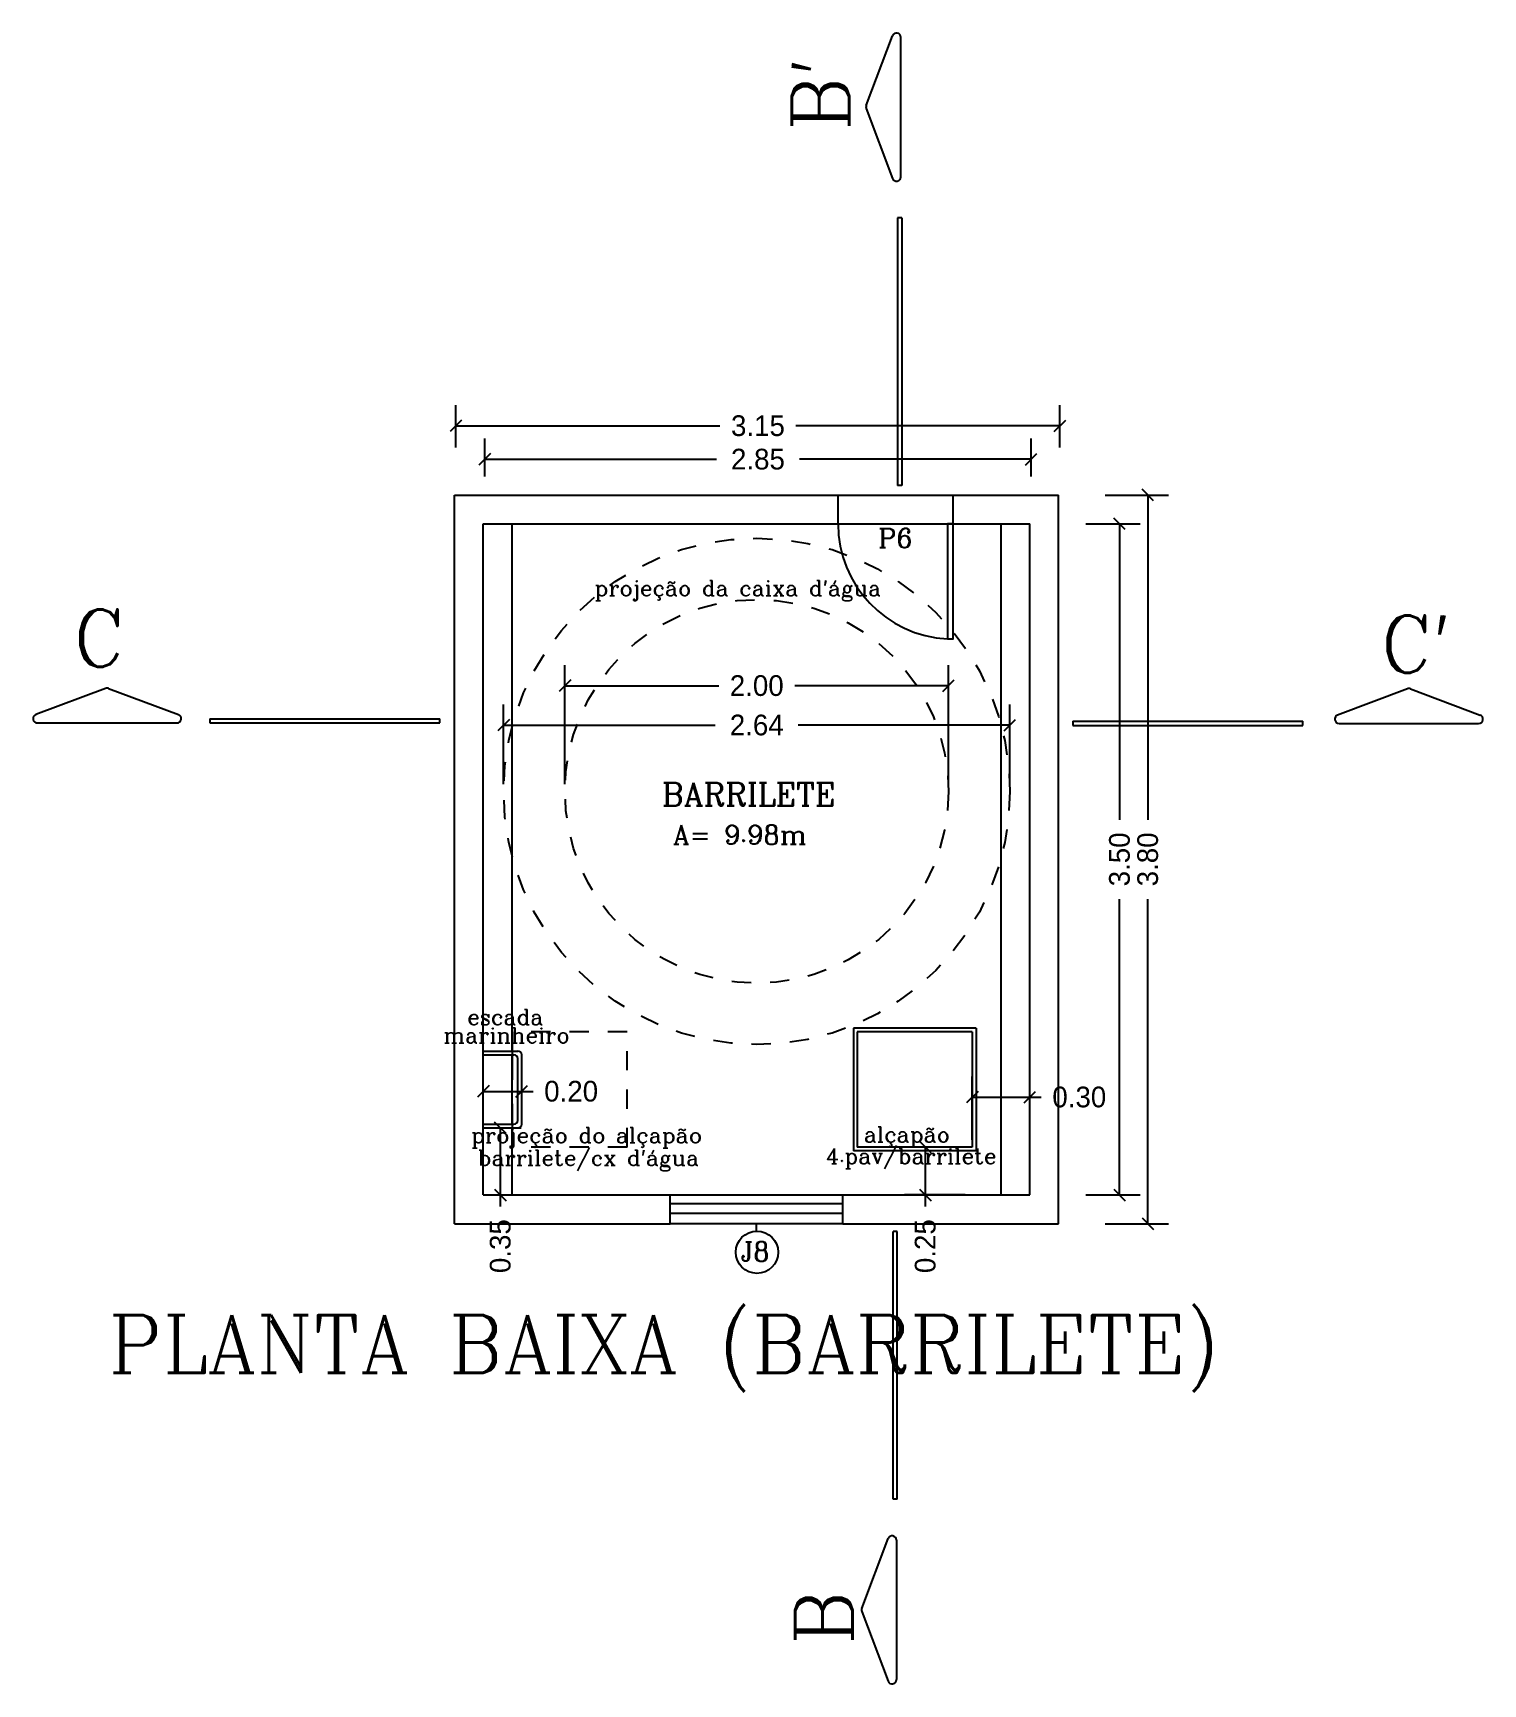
# Model space of a CAD drawing. Extents: x 11 to 119, y 71 to 102.
# Drawn here: x 34.13 to 41.69, y 71.14 to 79.75 of the extents above; entities that cross this region are included whole.
import ezdxf

# ---------------------------------------------------------------- set-up
doc = ezdxf.new("R2010")
doc.units = 0
doc.header["$LTSCALE"] = 20
doc.linetypes.add('DASHED2', pattern=[0.375, 0.25, -0.125])
doc.layers.get('0').update_dxf_attribs({"linetype": 'CONTINUOUS'})
doc.layers.get('DEFPOINTS').update_dxf_attribs({"linetype": 'CONTINUOUS'})
for name, color, linetype in [('COTA', 244, 'CONTINUOUS'), ('COTAS', 244, 'CONTINUOUS'), ('EQUIPAMENTOS', 1, 'CONTINUOUS'), ('ESQUADRIAS', 244, 'CONTINUOUS'), ('PAREDE', 7, 'CONTINUOUS'), ('PISO', 30, 'CONTINUOUS'), ('TEXTO', 1, 'CONTINUOUS')]:
    doc.layers.add(name, color=color, linetype=linetype)
doc.styles.add('ROMANC', font='ROMANC.SHX')
doc.dimstyles.get("Standard").update_dxf_attribs({"dimtxt": 0.18, "dimasz": 0.18, "dimexe": 0.18, "dimexo": 0.0625, "dimgap": 0.09, "dimtad": 0, "dimtih": 1, "dimtoh": 1, "dimzin": 0, "dimtxsty": 'STANDARD', "dimcen": 0.09, "dimclrt": 30, "dimazin": 3, "dimtfac": 1, "dimtdec": 4, "dimtofl": 0, "dimtmove": 0, "dimatfit": 3, "dimtolj": 1, "dimtzin": 0})

msp = doc.modelspace()

# ---------------------------------------------------------------- texts
at = {"layer": 'ESQUADRIAS', "color": 1, "ltscale": 0.3, "style": 'ROMANC'}
msp.add_text('J8', height=0.1, dxfattribs=at).set_placement((37.8217, 73.3432))
at = {"layer": 'TEXTO', "color": 3, "linetype": 'CONTINUOUS', "ltscale": 0.3, "style": 'ROMANC'}
for s, p in [("B'", (38.3868, 79.238)), ('B', (38.4043, 71.3427))]:
    msp.add_text(s, height=0.3, rotation=90, dxfattribs=at).set_placement(p)
at = {"layer": 'TEXTO', "color": 1, "ltscale": 0.3, "style": 'ROMANC'}
msp.add_text('P6', height=0.1, dxfattribs=at).set_placement((38.5381, 77.0637))
at = {"layer": 'TEXTO', "color": 244, "ltscale": 0.3, "style": 'ROMANC'}
for s, p in [("projeção da caixa d'água", (37.0592, 76.8121)), ('escada', (36.395, 74.5753)), ('marinheiro', (36.2706, 74.4802)), ('projeção do alçapão', (36.4157, 73.9589)), ('alçapão', (38.463, 73.963)), ("barrilete/cx d'água", (36.4495, 73.8407)), ('4.pav/barrilete', (38.2662, 73.8505))]:
    msp.add_text(s, height=0.08, dxfattribs=at).set_placement(p)
at = {"layer": 'TEXTO', "color": 3, "linetype": 'CONTINUOUS', "ltscale": 0.3, "style": 'ROMANC'}
for s, p in [('C', (34.339, 76.4412)), ("C'", (41.1565, 76.4099))]:
    msp.add_text(s, height=0.3, dxfattribs=at).set_placement(p)
at = {"layer": 'TEXTO', "color": 1, "ltscale": 0.3, "style": 'ROMANC'}
for s, height, p in [('BARRILETE', 0.12, (37.4107, 75.7174)), ('A= 9.98m', 0.1, (37.4677, 75.5164))]:
    msp.add_text(s, height=height, rotation=360, dxfattribs=at).set_placement(p)
at = {"layer": 'TEXTO', "color": 5, "ltscale": 0.3, "style": 'ROMANC'}
msp.add_text('PLANTA BAIXA (BARRILETE)', height=0.3, dxfattribs=at).set_placement((34.5242, 72.7609))

# ---------------------------------------------------------------- blocks, each defined once
blk = doc.blocks.new('_OBLIQUE')
at = {"color": 0, "linetype": 'BYBLOCK'}
blk.add_line((-0.5, -0.5), (0.5, 0.5), dxfattribs=at)
blk = doc.blocks.new('*D106')
at = {"color": 0, "linetype": 'BYBLOCK', "ltscale": 0.2}
for p, q in [((34.198, 80.1969), (34.198, 80.6128)), ((36.838, 80.1969), (36.838, 80.6128)), ((34.198, 80.5048), (35.302, 80.5048)), ((36.838, 80.5048), (35.734, 80.5048))]:
    blk.add_line(p, q, dxfattribs=at)
at = {"layer": 'DEFPOINTS', "color": 0, "linetype": 'BYBLOCK', "ltscale": 0.2}
for p in [(36.838, 80.5048), (34.198, 80.1594), (36.838, 80.1594)]:
    blk.add_point(p, dxfattribs=at)
at = {"color": 0, "linetype": 'BYBLOCK', "ltscale": 0.2, "xscale": 0.06, "yscale": 0.06, "zscale": 0.06, "rotation": 180}
blk.add_blockref('_OBLIQUE', (34.198, 80.5048), dxfattribs=at)
at = {"color": 0, "linetype": 'BYBLOCK', "ltscale": 0.2, "xscale": 0.06, "yscale": 0.06, "zscale": 0.06}
blk.add_blockref('_OBLIQUE', (36.838, 80.5048), dxfattribs=at)
at = {"color": 30, "linetype": 'BYBLOCK', "ltscale": 0.2, "insert": (35.518, 80.5048), "char_height": 0.108, "attachment_point": 5}
blk.add_mtext('\\A1;2.64', dxfattribs=at)
blk = doc.blocks.new('*D107')
at = {"color": 0, "linetype": 'BYBLOCK', "ltscale": 0.2}
for p, q in [((34.518, 80.1969), (34.518, 80.8184)), ((36.518, 80.1969), (36.518, 80.8184)), ((34.518, 80.7104), (35.32, 80.7104)), ((36.518, 80.7104), (35.716, 80.7104))]:
    blk.add_line(p, q, dxfattribs=at)
at = {"layer": 'DEFPOINTS', "color": 0, "linetype": 'BYBLOCK', "ltscale": 0.2}
for p in [(36.518, 80.7104), (34.518, 80.1594), (36.518, 80.1594)]:
    blk.add_point(p, dxfattribs=at)
at = {"color": 0, "linetype": 'BYBLOCK', "ltscale": 0.2, "xscale": 0.06, "yscale": 0.06, "zscale": 0.06, "rotation": 180}
blk.add_blockref('_OBLIQUE', (34.518, 80.7104), dxfattribs=at)
at = {"color": 0, "linetype": 'BYBLOCK', "ltscale": 0.2, "xscale": 0.06, "yscale": 0.06, "zscale": 0.06}
blk.add_blockref('_OBLIQUE', (36.518, 80.7104), dxfattribs=at)
at = {"color": 30, "linetype": 'BYBLOCK', "ltscale": 0.2, "insert": (35.518, 80.7104), "char_height": 0.108, "attachment_point": 5}
blk.add_mtext('\\A1;2.00', dxfattribs=at)
blk = doc.blocks.new('*D108')
at = {"color": 0, "linetype": 'BYBLOCK', "ltscale": 0.2}
for p, q in [((36.642, 78.2922), (36.642, 78.6229)), ((36.942, 78.2922), (36.942, 78.6229)), ((36.642, 78.5149), (36.942, 78.5149)), ((36.942, 78.5149), (37.002, 78.5149))]:
    blk.add_line(p, q, dxfattribs=at)
at = {"layer": 'DEFPOINTS', "color": 0, "linetype": 'BYBLOCK', "ltscale": 0.2}
for p in [(36.942, 78.5149), (36.642, 78.2547), (36.942, 78.2547)]:
    blk.add_point(p, dxfattribs=at)
at = {"color": 0, "linetype": 'BYBLOCK', "ltscale": 0.2, "xscale": 0.06, "yscale": 0.06, "zscale": 0.06, "rotation": 180}
blk.add_blockref('_OBLIQUE', (36.642, 78.5149), dxfattribs=at)
at = {"color": 0, "linetype": 'BYBLOCK', "ltscale": 0.2, "xscale": 0.06, "yscale": 0.06, "zscale": 0.06}
blk.add_blockref('_OBLIQUE', (36.942, 78.5149), dxfattribs=at)
at = {"color": 30, "linetype": 'BYBLOCK', "ltscale": 0.2, "insert": (37.2, 78.5149), "char_height": 0.108, "attachment_point": 5}
blk.add_mtext('\\A1;0.30', dxfattribs=at)
blk = doc.blocks.new('*D109')
at = {"color": 0, "linetype": 'BYBLOCK', "ltscale": 0.2}
for p, q in [((72.8128, 52.8466), (72.4971, 52.8466)), ((72.6051, 52.8466), (72.6051, 52.5966)), ((72.8128, 52.5966), (72.4971, 52.5966)), ((72.6051, 52.5966), (72.6051, 52.5366))]:
    blk.add_line(p, q, dxfattribs=at)
at = {"layer": 'DEFPOINTS', "color": 0, "linetype": 'BYBLOCK', "ltscale": 0.2}
for p in [(72.8503, 52.8466), (72.6051, 52.5966), (72.8503, 52.5966)]:
    blk.add_point(p, dxfattribs=at)
at = {"color": 0, "linetype": 'BYBLOCK', "ltscale": 0.2, "xscale": 0.06, "yscale": 0.06, "zscale": 0.06}
for p, rotation in [((72.6051, 52.8466), 90), ((72.6051, 52.5966), 270)]:
    blk.add_blockref('_OBLIQUE', p, dxfattribs=dict(at, rotation=rotation))
at = {"color": 30, "linetype": 'BYBLOCK', "ltscale": 0.2, "insert": (72.6051, 52.3296), "char_height": 0.108, "attachment_point": 5, "rotation": 90}
blk.add_mtext('\\A1;0.25', dxfattribs=at)
blk = doc.blocks.new('*D110')
at = {"color": 0, "linetype": 'BYBLOCK', "ltscale": 0.2}
for p, q in [((70.3378, 52.9466), (70.497, 52.9466)), ((70.389, 52.9466), (70.389, 52.5966)), ((70.3378, 52.5966), (70.497, 52.5966)), ((70.389, 52.5966), (70.389, 52.5366))]:
    blk.add_line(p, q, dxfattribs=at)
at = {"layer": 'DEFPOINTS', "color": 0, "linetype": 'BYBLOCK', "ltscale": 0.2}
for p in [(70.3003, 52.9466), (70.3003, 52.5966), (70.389, 52.5966)]:
    blk.add_point(p, dxfattribs=at)
at = {"color": 0, "linetype": 'BYBLOCK', "ltscale": 0.2, "xscale": 0.06, "yscale": 0.06, "zscale": 0.06}
for p, rotation in [((70.389, 52.9466), 90), ((70.389, 52.5966), 270)]:
    blk.add_blockref('_OBLIQUE', p, dxfattribs=dict(at, rotation=rotation))
at = {"color": 30, "linetype": 'BYBLOCK', "ltscale": 0.2, "insert": (70.389, 52.3296), "char_height": 0.108, "attachment_point": 5, "rotation": 90}
blk.add_mtext('\\A1;0.35', dxfattribs=at)
blk = doc.blocks.new('*D111')
at = {"color": 0, "linetype": 'BYBLOCK', "ltscale": 0.2}
for p, q in [((70.3003, 52.9841), (70.3003, 53.2449)), ((70.5003, 53.0041), (70.5003, 53.2449)), ((70.3003, 53.1369), (70.5003, 53.1369)), ((70.5003, 53.1369), (70.5603, 53.1369))]:
    blk.add_line(p, q, dxfattribs=at)
at = {"layer": 'DEFPOINTS', "color": 0, "linetype": 'BYBLOCK', "ltscale": 0.2}
for p in [(70.5003, 53.1369), (70.5003, 52.9666), (70.3003, 52.9466)]:
    blk.add_point(p, dxfattribs=at)
at = {"color": 0, "linetype": 'BYBLOCK', "ltscale": 0.2, "xscale": 0.06, "yscale": 0.06, "zscale": 0.06, "rotation": 180}
blk.add_blockref('_OBLIQUE', (70.3003, 53.1369), dxfattribs=at)
at = {"color": 0, "linetype": 'BYBLOCK', "ltscale": 0.2, "xscale": 0.06, "yscale": 0.06, "zscale": 0.06}
blk.add_blockref('_OBLIQUE', (70.5003, 53.1369), dxfattribs=at)
at = {"color": 30, "linetype": 'BYBLOCK', "ltscale": 0.2, "insert": (70.7583, 53.1369), "char_height": 0.108, "attachment_point": 5}
blk.add_mtext('\\A1;0.20', dxfattribs=at)
blk = doc.blocks.new('*D112')
at = {"color": 0, "linetype": 'BYBLOCK', "ltscale": 0.2}
for p, q in [((67.6828, 85.6149), (67.6828, 85.8121)), ((70.5328, 85.6149), (70.5328, 85.8121)), ((67.6828, 85.7041), (68.8918, 85.7041)), ((70.5328, 85.7041), (69.3238, 85.7041))]:
    blk.add_line(p, q, dxfattribs=at)
at = {"layer": 'DEFPOINTS', "color": 0, "linetype": 'BYBLOCK', "ltscale": 0.2}
for p in [(70.5328, 85.7041), (67.6828, 85.5774), (70.5328, 85.5774)]:
    blk.add_point(p, dxfattribs=at)
at = {"color": 0, "linetype": 'BYBLOCK', "ltscale": 0.2, "xscale": 0.06, "yscale": 0.06, "zscale": 0.06, "rotation": 180}
blk.add_blockref('_OBLIQUE', (67.6828, 85.7041), dxfattribs=at)
at = {"color": 0, "linetype": 'BYBLOCK', "ltscale": 0.2, "xscale": 0.06, "yscale": 0.06, "zscale": 0.06}
blk.add_blockref('_OBLIQUE', (70.5328, 85.7041), dxfattribs=at)
at = {"color": 30, "linetype": 'BYBLOCK', "ltscale": 0.2, "insert": (69.1078, 85.7041), "char_height": 0.108, "attachment_point": 5}
blk.add_mtext('\\A1;2.85', dxfattribs=at)
blk = doc.blocks.new('*D113')
at = {"color": 0, "linetype": 'BYBLOCK', "ltscale": 0.2}
for p, q in [((67.5328, 85.7649), (67.5328, 85.9866)), ((70.6828, 85.7649), (70.6828, 85.9866)), ((67.5328, 85.8786), (68.9098, 85.8786)), ((70.6828, 85.8786), (69.3058, 85.8786))]:
    blk.add_line(p, q, dxfattribs=at)
at = {"layer": 'DEFPOINTS', "color": 0, "linetype": 'BYBLOCK', "ltscale": 0.2}
for p in [(70.6828, 85.8786), (67.5328, 85.7274), (70.6828, 85.7274)]:
    blk.add_point(p, dxfattribs=at)
at = {"color": 0, "linetype": 'BYBLOCK', "ltscale": 0.2, "xscale": 0.06, "yscale": 0.06, "zscale": 0.06, "rotation": 180}
blk.add_blockref('_OBLIQUE', (67.5328, 85.8786), dxfattribs=at)
at = {"color": 0, "linetype": 'BYBLOCK', "ltscale": 0.2, "xscale": 0.06, "yscale": 0.06, "zscale": 0.06}
blk.add_blockref('_OBLIQUE', (70.6828, 85.8786), dxfattribs=at)
at = {"color": 30, "linetype": 'BYBLOCK', "ltscale": 0.2, "insert": (69.1078, 85.8786), "char_height": 0.108, "attachment_point": 5}
blk.add_mtext('\\A1;3.15', dxfattribs=at)
blk = doc.blocks.new('*D114')
at = {"color": 0, "linetype": 'BYBLOCK', "ltscale": 0.2}
for p, q in [((70.5703, 85.5774), (70.8549, 85.5774)), ((70.7469, 85.5774), (70.7469, 84.0344)), ((70.7469, 82.0774), (70.7469, 83.6204)), ((70.5703, 82.0774), (70.8549, 82.0774))]:
    blk.add_line(p, q, dxfattribs=at)
at = {"layer": 'DEFPOINTS', "color": 0, "linetype": 'BYBLOCK', "ltscale": 0.2}
for p in [(70.5328, 85.5774), (70.5328, 82.0774), (70.7469, 82.0774)]:
    blk.add_point(p, dxfattribs=at)
at = {"color": 0, "linetype": 'BYBLOCK', "ltscale": 0.2, "xscale": 0.06, "yscale": 0.06, "zscale": 0.06}
for p, rotation in [((70.7469, 85.5774), 90), ((70.7469, 82.0774), 270)]:
    blk.add_blockref('_OBLIQUE', p, dxfattribs=dict(at, rotation=rotation))
at = {"color": 30, "linetype": 'BYBLOCK', "ltscale": 0.2, "insert": (70.7469, 83.8274), "char_height": 0.108, "attachment_point": 5, "rotation": 90}
blk.add_mtext('\\A1;3.50', dxfattribs=at)
blk = doc.blocks.new('*D115')
at = {"color": 0, "linetype": 'BYBLOCK', "ltscale": 0.2}
for p, q in [((70.7203, 85.7274), (71.051, 85.7274)), ((70.943, 85.7274), (70.943, 84.0344)), ((70.943, 81.9274), (70.943, 83.6204)), ((70.7203, 81.9274), (71.051, 81.9274))]:
    blk.add_line(p, q, dxfattribs=at)
at = {"layer": 'DEFPOINTS', "color": 0, "linetype": 'BYBLOCK', "ltscale": 0.2}
for p in [(70.6828, 85.7274), (70.6828, 81.9274), (70.943, 81.9274)]:
    blk.add_point(p, dxfattribs=at)
at = {"color": 0, "linetype": 'BYBLOCK', "ltscale": 0.2, "xscale": 0.06, "yscale": 0.06, "zscale": 0.06}
for p, rotation in [((70.943, 85.7274), 90), ((70.943, 81.9274), 270)]:
    blk.add_blockref('_OBLIQUE', p, dxfattribs=dict(at, rotation=rotation))
at = {"color": 30, "linetype": 'BYBLOCK', "ltscale": 0.2, "insert": (70.943, 83.8274), "char_height": 0.108, "attachment_point": 5, "rotation": 90}
blk.add_mtext('\\A1;3.80', dxfattribs=at)

# ---------------------------------------------------------------- dimensions: what is measured, and where the dimension line sits
at = {"layer": 'COTA', "color": 244, "ltscale": 0.2}
for base, p1, p2, picture, middle, set_off in [((39.4859, 77.699), (36.3359, 77.5477), (39.4859, 77.5477), '*D113', (37.9109, 77.699), (-31.1969, -8.1797)), ((39.3359, 77.5244), (36.4859, 77.3977), (39.3359, 77.3977), '*D112', (37.9109, 77.5244), (-31.1969, -8.1797)), ((36.6788, 74.2282), (36.4788, 74.0378), (36.6788, 74.0578), '*D111', (36.9368, 74.2282), (-33.8215, 21.0913)), ((39.3288, 74.198), (39.0288, 73.9378), (39.3288, 73.9378), '*D108', (39.5868, 74.198), (2.3867, -4.3169))]:
    dim = msp.add_linear_dim(base=base, p1=p1, p2=p2, dimstyle='STANDARD', override={"dimscale": 0.6, "dimasz": 0.1, "dimtih": 0, "dimtoh": 0, "dimblk1": 'OBLIQUE', "dimblk2": 'OBLIQUE', "dimsah": 1}, dxfattribs=at)
    dim.commit()
    dim.dimension.update_dxf_attribs({"geometry": picture, "text_midpoint": middle, "insert": set_off})
for base, p1, p2, picture, middle, set_off in [((39.9439, 73.5378), (39.6837, 77.3378), (39.6837, 73.5378), '*D115', (39.9439, 75.4378), (-30.9991, -8.3895)), ((39.7966, 73.6878), (39.5825, 77.1878), (39.5825, 73.6878), '*D114', (39.7966, 75.4378), (-30.9503, -8.3895)), ((36.5675, 73.6878), (36.4788, 74.0378), (36.4788, 73.6878), '*D110', (36.5675, 73.4208), (-33.8215, 21.0913)), ((38.7836, 73.6878), (39.0288, 73.9378), (39.0288, 73.6878), '*D109', (38.7836, 73.4208), (-33.8215, 21.0913))]:
    dim = msp.add_linear_dim(base=base, p1=p1, p2=p2, angle=90, dimstyle='STANDARD', override={"dimscale": 0.6, "dimasz": 0.1, "dimtih": 0, "dimtoh": 0, "dimblk1": 'OBLIQUE', "dimblk2": 'OBLIQUE', "dimsah": 1}, dxfattribs=at)
    dim.commit()
    dim.dimension.update_dxf_attribs({"geometry": picture, "text_midpoint": middle, "insert": set_off})
at = {"layer": 'COTAS', "color": 244, "ltscale": 0.2}
for base, p1, p2, picture, middle in [((38.9048, 76.3435), (36.9048, 75.7925), (38.9048, 75.7925), '*D107', (37.9048, 76.3435)), ((39.2248, 76.1379), (36.5848, 75.7925), (39.2248, 75.7925), '*D106', (37.9048, 76.1379))]:
    dim = msp.add_linear_dim(base=base, p1=p1, p2=p2, dimstyle='STANDARD', override={"dimscale": 0.6, "dimasz": 0.1, "dimtih": 0, "dimtoh": 0, "dimblk1": 'OBLIQUE', "dimblk2": 'OBLIQUE', "dimsah": 1}, dxfattribs=at)
    dim.commit()
    dim.dimension.update_dxf_attribs({"geometry": picture, "text_midpoint": middle, "insert": (2.3867, -4.3669)})

# ---------------------------------------------------------------- linework, layer by layer
at = {"layer": 'COTA', "color": 244, "ltscale": 0.2}
for p, q in [((38.3288, 77.3378), (38.9288, 77.3378)), ((38.3288, 77.1878), (38.9288, 77.1878))]:
    msp.add_line(p, q, dxfattribs=at)
at = {"layer": 'COTA', "color": 1, "ltscale": 0.2}
msp.add_lwpolyline([(38.8988, 77.1878), (38.8988, 76.5878), (38.9288, 76.5878), (38.9288, 77.1878)], close=True, dxfattribs=at)
at = {"layer": 'COTA', "color": 30, "ltscale": 0.2}
msp.add_arc((38.9295, 77.1878), 0.6008, 180, 267.0624, dxfattribs=at)
at = {"layer": 'EQUIPAMENTOS', "color": 30, "linetype": 'DASHED2', "ltscale": 0.02}
for p, q in [((37.2288, 74.5378), (36.6288, 74.5378)), ((37.2288, 73.9378), (37.2288, 74.5378)), ((37.2288, 73.9378), (36.6288, 73.9378))]:
    msp.add_line(p, q, dxfattribs=at)
at = {"layer": 'EQUIPAMENTOS', "color": 30, "linetype": 'DASHED2', "ltscale": 0.05}
msp.add_line((36.6288, 74.5378), (36.6288, 73.9378), dxfattribs=at)
at = {"layer": 'EQUIPAMENTOS', "color": 1, "linetype": 'CONTINUOUS', "ltscale": 0.05}
for p, q in [((39.0488, 74.5578), (38.4088, 74.5578)), ((38.4088, 74.5578), (38.4088, 73.9178)), ((39.0288, 74.5378), (38.4288, 74.5378)), ((38.4288, 74.5378), (38.4288, 73.9378)), ((39.0288, 74.5378), (39.0288, 73.9378)), ((39.0488, 74.5578), (39.0488, 73.9178)), ((39.0488, 73.9178), (38.4088, 73.9178)), ((39.0288, 73.9378), (38.4288, 73.9378))]:
    msp.add_line(p, q, dxfattribs=at)
at = {"layer": 'ESQUADRIAS', "color": 1, "ltscale": 0.2}
for p, q in [((37.4538, 73.6878), (38.3538, 73.6878)), ((37.4538, 73.5386), (38.3538, 73.5386)), ((37.9038, 73.4995), (37.9038, 73.5386))]:
    msp.add_line(p, q, dxfattribs=at)
at = {"layer": 'ESQUADRIAS', "color": 5, "ltscale": 0.2}
for p, q in [((37.4538, 73.6441), (38.3538, 73.6441)), ((37.4538, 73.5935), (38.3538, 73.5935))]:
    msp.add_line(p, q, dxfattribs=at)
at = {"layer": 'ESQUADRIAS', "color": 1, "ltscale": 0.2}
msp.add_circle((37.9058, 73.3891), 0.1104, dxfattribs=at)
at = {"layer": 'PAREDE', "color": 7, "ltscale": 0.2}
for p, q in [((36.3288, 77.3378), (38.3288, 77.3378)), ((36.3288, 73.5378), (36.3288, 77.3378)), ((38.3288, 77.1878), (38.3288, 77.3378)), ((38.9288, 77.1878), (38.9288, 77.3378)), ((38.9288, 77.3378), (39.4788, 77.3378)), ((39.4788, 73.5378), (39.4788, 77.3378)), ((36.4788, 73.6878), (36.4788, 77.1878)), ((36.4788, 77.1878), (38.3288, 77.1878)), ((38.9288, 77.1878), (39.3288, 77.1878)), ((39.3288, 73.6878), (39.3288, 77.1878)), ((36.4788, 73.6878), (37.4538, 73.6878)), ((37.4538, 73.5378), (37.4538, 73.6878)), ((38.3538, 73.5378), (38.3538, 73.6878)), ((38.3538, 73.6878), (39.3288, 73.6878)), ((36.3288, 73.5378), (37.4538, 73.5378)), ((38.3538, 73.5378), (39.4788, 73.5378))]:
    msp.add_line(p, q, dxfattribs=at)
at = {"layer": 'PAREDE', "color": 244, "ltscale": 0.2}
for p, q in [((36.6288, 74.4378), (36.6288, 77.1878)), ((39.1788, 73.6878), (39.1788, 77.1878)), ((36.4788, 74.4378), (36.6588, 74.4378)), ((36.4788, 74.4178), (36.6388, 74.4178)), ((36.6288, 74.3878), (36.6288, 74.4178)), ((36.6288, 74.0578), (36.6288, 74.4178)), ((36.6588, 74.0778), (36.6588, 74.3978)), ((36.6788, 74.0578), (36.6788, 74.4178)), ((36.4788, 74.0578), (36.6388, 74.0578)), ((36.6288, 74.0578), (36.6288, 74.0878)), ((36.4788, 74.0378), (36.6588, 74.0378))]:
    msp.add_line(p, q, dxfattribs=at)
at = {"layer": 'PAREDE', "color": 30, "ltscale": 0.2}
msp.add_line((36.6288, 73.6878), (36.6288, 74.0378), dxfattribs=at)
at = {"layer": 'PAREDE', "color": 244, "ltscale": 0.2}
for centre, start, end in [((36.6388, 74.3978), 0, 90), ((36.6588, 74.4178), 0, 90), ((36.6388, 74.0778), 270, 0), ((36.6588, 74.0578), 270, 0)]:
    msp.add_arc(centre, 0.02, start, end, dxfattribs=at)
at = {"layer": 'PISO', "color": 30, "linetype": 'DASHED2', "ltscale": 0.02}
for radius in [1.32, 1]:
    msp.add_circle((37.9048, 75.7925), radius, dxfattribs=at)
at = {"layer": 'TEXTO', "color": 3, "linetype": 'CONTINUOUS', "ltscale": 0.3}
for p, q in [((38.4758, 79.3688), (38.6126, 79.7328)), ((38.6561, 78.997), (38.6561, 79.7248)), ((38.4758, 79.353), (38.6126, 78.989)), ((34.5091, 76.3296), (34.1452, 76.1928)), ((34.525, 76.3296), (34.8889, 76.1928)), ((41.2975, 76.3273), (40.9335, 76.1905)), ((41.3133, 76.3273), (41.6772, 76.1905)), ((34.1531, 76.1493), (34.881, 76.1493)), ((40.9415, 76.1469), (41.6693, 76.1469)), ((38.4527, 71.5319), (38.5895, 71.8958)), ((38.633, 71.8879), (38.633, 71.1601)), ((38.4527, 71.5161), (38.5895, 71.1521))]:
    msp.add_line(p, q, dxfattribs=at)
at = {"layer": 'TEXTO', "color": 3, "ltscale": 0.3}
for p, q in [((38.639, 78.7828), (38.639, 77.3871)), ((38.6608, 78.7828), (38.639, 78.7828)), ((38.6608, 78.7828), (38.6608, 77.3871)), ((38.6608, 77.3871), (38.639, 77.3871)), ((35.0519, 76.1713), (36.2513, 76.1713)), ((35.0519, 76.1713), (35.0519, 76.1495)), ((35.0519, 76.1495), (36.2513, 76.1495)), ((36.2513, 76.1495), (36.2513, 76.1713)), ((39.5534, 76.1584), (40.7528, 76.1584)), ((39.5534, 76.1584), (39.5534, 76.1366)), ((39.5534, 76.1366), (40.7528, 76.1366)), ((40.7528, 76.1366), (40.7528, 76.1584)), ((38.6159, 72.1021), (38.6159, 73.4978)), ((38.6377, 73.4978), (38.6159, 73.4978)), ((38.6377, 72.1021), (38.6377, 73.4978)), ((38.6377, 72.1021), (38.6159, 72.1021))]:
    msp.add_line(p, q, dxfattribs=at)
at = {"layer": 'TEXTO', "color": 3, "linetype": 'CONTINUOUS', "ltscale": 0.3}
for centre, start, end in [((38.6336, 79.7248), 0, 159.39862), ((38.4968, 79.3609), 159.39862, 200.60138), ((38.4968, 79.3609), 159.39862, 200.60138), ((38.6336, 78.997), 200.60138, 0), ((34.517, 76.3086), 69.39862, 110.60138), ((34.517, 76.3086), 69.39862, 110.60138), ((41.3054, 76.3062), 69.39862, 110.60138), ((41.3054, 76.3062), 69.39862, 110.60138), ((34.1531, 76.1718), 110.60138, 270), ((34.881, 76.1718), 270, 69.39862), ((40.9415, 76.1694), 110.60138, 270), ((41.6693, 76.1694), 270, 69.39862), ((38.6105, 71.8879), 0, 159.39862), ((38.4737, 71.524), 159.39862, 200.60138), ((38.4737, 71.524), 159.39862, 200.60138), ((38.6105, 71.1601), 200.60138, 0)]:
    msp.add_arc(centre, 0.0225, start, end, dxfattribs=at)

msp.set_redraw_order([(e.dxf.handle, doc.entitydb.next_handle()) for e in msp.query("TEXT MTEXT ATTDEF DIMENSION ARC_DIMENSION")])  # texts and dimensions are drawn at this point

doc.saveas('drawing.dxf')
